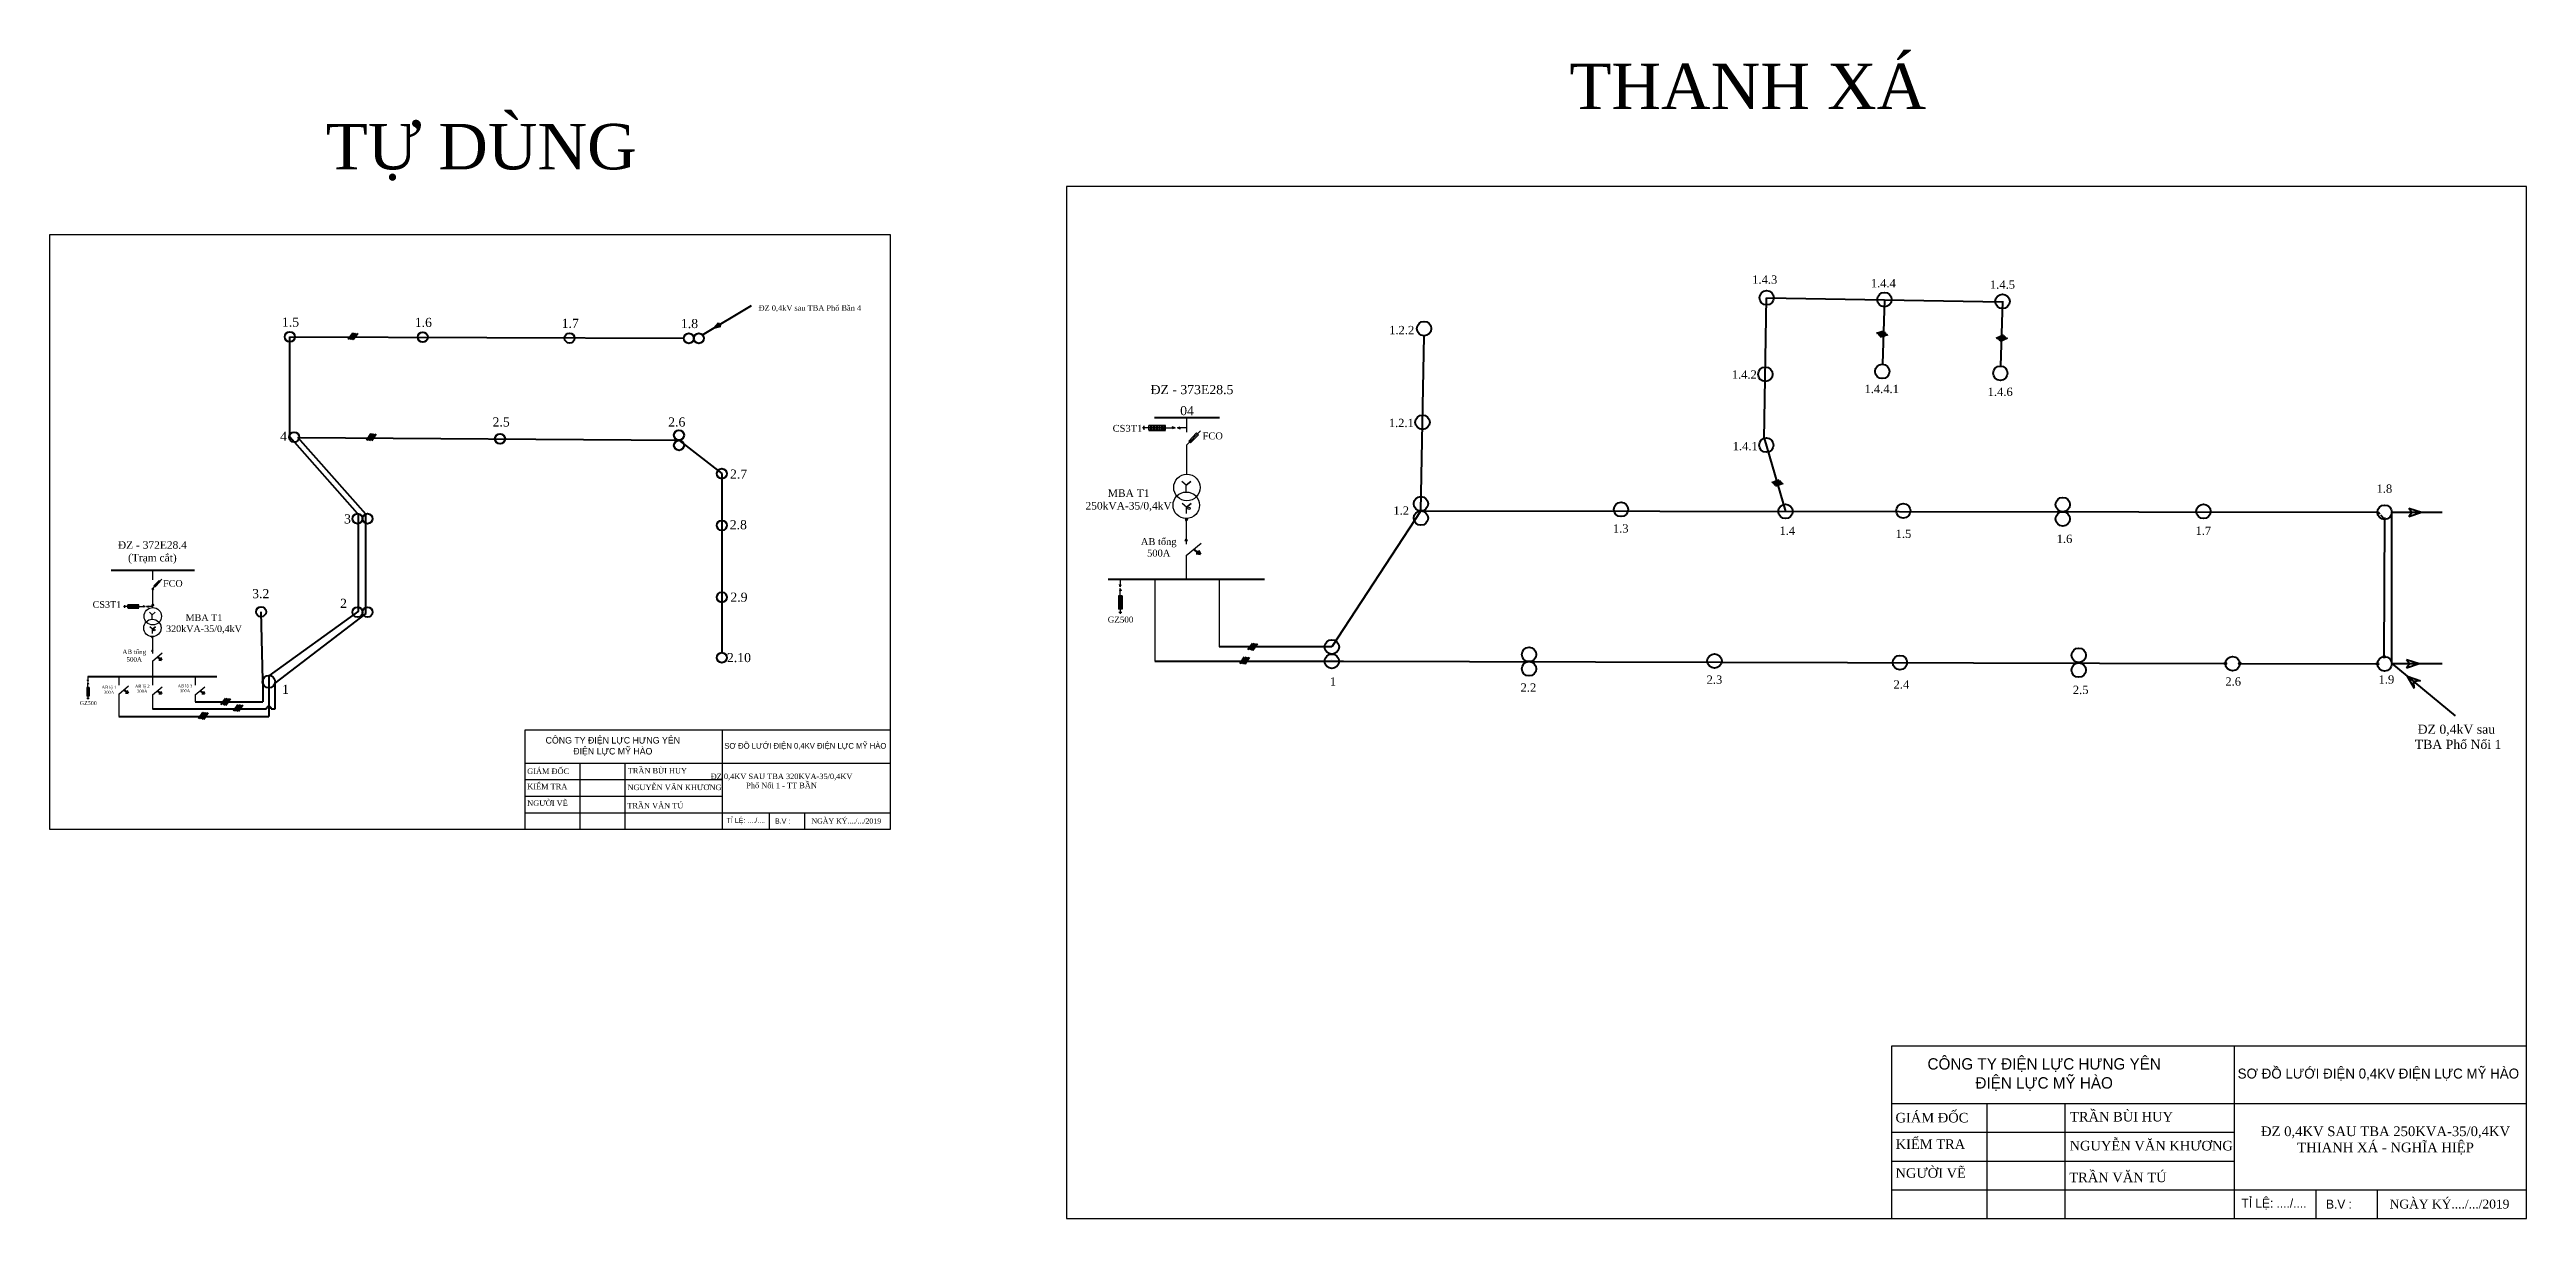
# Model space of a CAD drawing. Extents: x -2498 to 13808, y -1476 to 9052.
# Drawn here: x 1333 to 2150, y 3472 to 3858 of the extents above; entities that cross this region are included whole.
import ezdxf

# ---------------------------------------------------------------- set-up
doc = ezdxf.new("R2010")
doc.units = 0
doc.header["$LTSCALE"] = 0.08
doc.header["$MEASUREMENT"] = 0
doc.linetypes.add('ACAD_ISO02W100', pattern=[15, 12, -3])
doc.layers.get('0').update_dxf_attribs({"linetype": 'CONTINUOUS', "lineweight": 40})
doc.layers.add('CHU', color=50, linetype='CONTINUOUS')
doc.layers.add('Duong manh', color=8, linetype='CONTINUOUS')
doc.layers.add('khung', color=3, linetype='CONTINUOUS', lineweight=18)
doc.layers.add('NET DAM', color=6, linetype='CONTINUOUS', lineweight=25)
doc.styles.add('anh thong', font='times.ttf', dxfattribs={"height": 0.5})
doc.styles.get("Standard").update_dxf_attribs({"font": 'VHTEKN.TTF', "height": 2.5})

msp = doc.modelspace()

# ---------------------------------------------------------------- texts
at = {"color": 0, "linetype": 'Continuous', "lineweight": 30, "ltscale": 10, "attachment_point": 2}
for s, insert, char_height, width in [('{\\fTimes New Roman|b0|i0|c0|p18;THANH XÁ}', (1893.5, 3853.4), 15, 148.8874), ('{\\fTimes New Roman|b0|i0|c0|p18;TỰ DÙNG}', (1475.83, 3833.53), 15, 148.8874), ('{\\fTimes New Roman|b0|i0|c238|p18;Đ\\fTimes New Roman|b0|i0|c0|p18;Z 0,4KV SAU TBA 320KVA-35/0,4KV \\PPhố Nối 1 - TT BẦN}', (1574.86, 3619.18), 1.8, 85.7591), ('{\\fTimes New Roman|b0|i0|c238|p18;Đ\\fTimes New Roman|b0|i0|c0|p18;Z 0,4KV SAU TBA 250KVA-35/0,4KV \\PTHIANH XÁ - NGHĨA HIỆP}', (2103.78, 3502.8), 3.2, 148.8874)]:
    msp.add_mtext(s, dxfattribs=dict(at, insert=insert, char_height=char_height, width=width))
at = {"color": 0, "lineweight": 30, "style": 'anh thong'}
for s, insert, char_height, width, attachment_point in [('{\\fTimes New Roman|b0|i0|c238|p18;Đ}Z - 373E28.5', (1696.55, 3747.37), 3, 152.8605, 1), ('CS3T1', (1684.04, 3734.23), 2.281, 49.3821, 1), ('04', (1706.31, 3740.43), 3, 37.0556, 1), ('FCO', (1713.68, 3731.75), 2.281, 37.0556, 1), ('MBA T1\\P250kVA-35/0,4kV', (1689.3, 3712.97), 2.5, 112.5162, 2), ('\\pxqc;{\\fTimes New Roman|b0|i0|c238|p18;Đ}Z - 372E28.4 (Trạm cắt)', (1355.21, 3695.85), 2.5, 24.3627, 1), ('AB tổng\\P500A', (1699.23, 3696.87), 2.281, 52.1764, 2), ('CS3T1', (1347.69, 3676.08), 2.2, 24.3627, 1), ('FCO', (1370.91, 3683.04), 2.2, 24.3627, 1), ('\\pxqc;MBA T1\\P320kVA-35/0,4kV', (1372.23, 3671.75), 2.2, 24.3627, 1), ('GZ500', (1682.42, 3670.99), 1.977, 64.1967, 1), ('AB tổng\\P500A', (1361.41, 3660.11), 1.5, 34.304, 2), ('GZ500', (1343.42, 3643.1), 1.3, 42.2069, 1), ('AB lộ 1\\P300A', (1353.09, 3648.19), 1, 34.304, 2), ('AB lộ 2\\P300A', (1364.05, 3648.53), 1, 34.304, 2), ('AB lộ 3\\P300A', (1378.15, 3648.65), 1, 34.304, 2)]:
    msp.add_mtext(s, dxfattribs=dict(at, insert=insert, char_height=char_height, width=width, attachment_point=attachment_point))
at = {"layer": 'CHU', "color": 0, "attachment_point": 8}
for s, insert, char_height, width in [('\\A1;{\\fTimes New Roman|b0|i0|c0|p18;1.4.3}', (1899.08, 3780.74), 2.7378, 17.1379), ('\\A1;{\\fTimes New Roman|b0|i0|c0|p18;1.4.4}', (1938.17, 3779.55), 2.7378, 17.1379), ('\\A1;{\\fTimes New Roman|b0|i0|c0|p18;1.4.5}', (1977.47, 3779.08), 2.7378, 17.1379), ('{\\fTimes New Roman|b0|i0|c0|p18;ĐZ 0,4kV sau TBA Phố Bần 4}', (1584.2, 3771.48), 1.8, 41.8395), ('{\\fTimes New Roman|b0|i0|c0|p18;1.5}', (1412.95, 3766.57), 3, 11.2675), ('{\\fTimes New Roman|b0|i0|c0|p18;1.6}', (1456.75, 3766.47), 3, 11.2675), ('{\\fTimes New Roman|b0|i0|c0|p18;1.7}', (1505.18, 3766.16), 3, 11.2675), ('{\\fTimes New Roman|b0|i0|c0|p18;1.8}', (1544.5, 3766.1), 3, 11.2675), ('\\A1;{\\fTimes New Roman|b0|i0|c0|p18;1.2.2}', (1779.36, 3764.09), 2.7378, 17.1379), ('\\A1;{\\fTimes New Roman|b0|i0|c0|p18;1.4.2}', (1892.33, 3749.41), 2.7378, 17.1379), ('\\A1;{\\fTimes New Roman|b0|i0|c0|p18;1.4.4.1}', (1937.64, 3744.66), 2.7378, 17.1379), ('\\A1;{\\fTimes New Roman|b0|i0|c0|p18;1.4.6}', (1976.71, 3743.72), 2.7378, 17.1379), ('{\\fTimes New Roman|b0|i0|c0|p18;2.5}', (1482.4, 3733.62), 3, 11.2675), ('{\\fTimes New Roman|b0|i0|c0|p18;2.6}', (1540.32, 3733.62), 3, 11.2675), ('\\A1;{\\fTimes New Roman|b0|i0|c0|p18;1.2.1}', (1779.22, 3733.44), 2.7378, 17.1379), ('{\\fTimes New Roman|b0|i0|c0|p18;4}', (1410.65, 3728.97), 3, 11.2675), ('\\A1;{\\fTimes New Roman|b0|i0|c0|p18;1.4.1}', (1892.64, 3725.8), 2.7378, 17.1379), ('{\\fTimes New Roman|b0|i0|c0|p18;2.7}', (1560.69, 3716.44), 3, 11.2675), ('\\A1;{\\fTimes New Roman|b0|i0|c0|p18;1.8}', (2103.4, 3711.77), 2.7378, 17.1379), ('{\\fTimes New Roman|b0|i0|c0|p18;3}', (1431.74, 3701.66), 3, 11.2675), ('{\\fTimes New Roman|b0|i0|c0|p18;2.8}', (1560.61, 3699.73), 3, 11.2675), ('\\A1;{\\fTimes New Roman|b0|i0|c0|p18;1.2}', (1779.19, 3704.54), 2.7378, 17.1379), ('\\A1;{\\fTimes New Roman|b0|i0|c0|p18;1.3}', (1851.58, 3698.64), 2.7378, 17.1379), ('\\A1;{\\fTimes New Roman|b0|i0|c0|p18;1.4}', (1906.51, 3697.89), 2.7378, 17.1379), ('\\A1;{\\fTimes New Roman|b0|i0|c0|p18;1.7}', (2043.7, 3697.89), 2.7378, 17.1379), ('\\A1;{\\fTimes New Roman|b0|i0|c0|p18;1.5}', (1944.82, 3696.88), 2.7378, 17.1379), ('\\A1;{\\fTimes New Roman|b0|i0|c0|p18;1.6}', (1997.92, 3695.21), 2.7378, 17.1379), ('{\\fTimes New Roman|b0|i0|c0|p18;3.2}', (1403.13, 3676.99), 3, 11.2675), ('{\\fTimes New Roman|b0|i0|c0|p18;2}', (1430.43, 3673.87), 3, 11.2675), ('{\\fTimes New Roman|b0|i0|c0|p18;2.9}', (1560.81, 3675.83), 3, 11.2675), ('{\\fTimes New Roman|b0|i0|c0|p18;2.10}', (1560.81, 3655.9), 3, 11.2675), ('\\A1;{\\fTimes New Roman|b0|i0|c0|p18;1}', (1756.71, 3648.23), 2.7378, 17.1379), ('\\A1;{\\fTimes New Roman|b0|i0|c0|p18;2.3}', (1882.48, 3648.76), 2.7378, 17.1379), ('\\A1;{\\fTimes New Roman|b0|i0|c0|p18;1.9}', (2104.07, 3648.82), 2.7378, 17.1379), ('{\\fTimes New Roman|b0|i0|c0|p18;1}', (1411.29, 3645.5), 3, 11.2675), ('\\A1;{\\fTimes New Roman|b0|i0|c0|p18;2.2}', (1821.14, 3646.15), 2.7378, 17.1379), ('\\A1;{\\fTimes New Roman|b0|i0|c0|p18;2.4}', (1944.14, 3647.16), 2.7378, 17.1379), ('\\A1;{\\fTimes New Roman|b0|i0|c0|p18;2.5}', (2003.25, 3645.38), 2.7378, 17.1379), ('\\A1;{\\fTimes New Roman|b0|i0|c0|p18;2.6}', (2053.54, 3648.13), 2.7378, 17.1379), ('\\A1;{\\fTimes New Roman|b0|i0|c0|p18;ĐZ 0,4kV sau\\P TBA Phố Nối 1 }', (2127.14, 3627.29), 3, 50.3775)]:
    msp.add_mtext(s, dxfattribs=dict(at, insert=insert, char_height=char_height, width=width))

# ---------------------------------------------------------------- blocks, each defined once
blk = doc.blocks.new('khung')
at = {"layer": 'khung', "color": 5, "lineweight": -3, "ltscale": 4}
for p, q in [((630143, 2296299), (632881, 2296299)), ((630143, 2295554), (630143, 2296299)), ((631620, 2296299), (631620, 2295554)), ((630143, 2296051), (631457, 2296051)), ((630143, 2296051), (632881, 2296051)), ((630552, 2296051), (630552, 2295554)), ((630889, 2296051), (630889, 2295554)), ((630143, 2295927), (631620, 2295927)), ((630143, 2295802), (631620, 2295802)), ((630143, 2295678), (631512, 2295678)), ((630143, 2295678), (632881, 2295678)), ((631973, 2295554), (631973, 2295678)), ((632238, 2295554), (632238, 2295678))]:
    blk.add_line(p, q, dxfattribs=at)
blk.add_lwpolyline([(632881, 2300009), (626581, 2300009), (626581, 2295554), (632881, 2295554), (632881, 2300009)], dxfattribs=at)
at = {"layer": 'Duong manh', "color": 0, "lineweight": -3, "ltscale": 4}
for s, insert, char_height, width, attachment_point in [('{\\f.VnAvantH|b0|i0|c0|p34;C¤NG TY §IÖN LùC H¦NG Y£N\\P®iÖn lùc mü hµo}', (630800, 2296175), 49.14, 1314.33, 5), ('{\\f.VnAvantH|b0|i0|c0|p34;s¬ ®å l\xadíi ®iÖn 0,4kv ®iÖn lùc mü hµo}', (632242, 2296175), 43.05, 1423.67, 5), ('{\\fTimes New Roman|b0|i0|c0|p18; GIÁM ĐỐC}', (630143, 2295989), 41.37, 409.06, 4), ('{\\fTimes New Roman|b0|i0|c0|p18; TRẦN BÙI HUY}', (630896, 2295993), 41.37, 536.86, 4), ('{\\f.VnAvantH|b0|i0|c0|p34; \\fTimes New Roman|b0|i0|c0|p18; KIỂM TRA}', (630128, 2295875), 41.37, 409.06, 4), ('{\\fTimes New Roman|b0|i0|c0|p18; NGUYỄN VĂN KHƯƠNG}', (630894, 2295868), 41.37, 717.25, 4), ('{\\fTimes New Roman|b0|i0|c0|p18; NGƯỜI VẼ}', (630143, 2295750), 41.37, 409.06, 4), ('{\\f.VnAvantH|b0|i0|c0|p34; \\fTimes New Roman|b0|i0|c0|p18;TRẦN VĂN TÚ}', (630893, 2295731), 41.37, 536.86, 4), ('{\\f.VnAvantH|b0|i0|c0|p34; tØ lÖ: ..../....}', (631637, 2295616), 38.48, 301.49, 4), ('{\\fTimes New Roman|b0|i0|c0|p18;NGÀY KÝ..../.../2019}', (632549, 2295616), 38.48, 820.67, 5), ('{\\f.VnAvantH|b0|i0|c0|p34;b.v :}', (632072, 2295616), 38.48, 424.34, 5)]:
    blk.add_mtext(s, dxfattribs=dict(at, insert=insert, char_height=char_height, width=width, attachment_point=attachment_point))

# ---------------------------------------------------------------- hatches: boundary and pattern name
h = msp.add_hatch(color=256)
h.paths.add_polyline_path([(2051.28, 3655.47, 0.398157), (2050.99, 3655.78, 0.032304), (2050.96, 3655.47, -0.413538), (2050.97, 3655.47, -0.414439), (2050.96, 3655.47, 0.032303), (2050.98, 3655.16, 0.399051)])
h.paths.add_polyline_path([(2050.99, 3655.78, 0.428282), (2050.66, 3655.47), (2050.96, 3655.47, -0.412716), (2050.96, 3655.47, -0.032304)])
h.paths.add_polyline_path([(2050.96, 3655.47, -0.416164), (2050.96, 3655.47), (2050.66, 3655.47, 0.431715), (2050.98, 3655.16, -0.032303)])
h = msp.add_hatch(color=256)
h.paths.add_polyline_path([(2056.01, 3655.47, 0.398157), (2055.72, 3655.78, 0.032304), (2055.69, 3655.47, -0.413538), (2055.7, 3655.47, -0.414439), (2055.69, 3655.47, 0.032303), (2055.71, 3655.16, 0.399051)])
h.paths.add_polyline_path([(2055.72, 3655.78, 0.428282), (2055.39, 3655.47), (2055.69, 3655.47, -0.412716), (2055.69, 3655.47, -0.032304)])
h.paths.add_polyline_path([(2055.69, 3655.47, -0.416164), (2055.69, 3655.47), (2055.39, 3655.47, 0.431715), (2055.71, 3655.16, -0.032303)])
h = msp.add_hatch(color=256)
h.paths.add_polyline_path([(2101.42, 3655.45, 0.398157), (2101.12, 3655.76, 0.032304), (2101.1, 3655.45, -0.413538), (2101.11, 3655.45, -0.414439), (2101.1, 3655.45, 0.032303), (2101.12, 3655.14, 0.399051)])
h.paths.add_polyline_path([(2101.12, 3655.76, 0.428282), (2100.8, 3655.45), (2101.1, 3655.45, -0.412716), (2101.1, 3655.45, -0.032304)])
h.paths.add_polyline_path([(2101.1, 3655.45, -0.416164), (2101.1, 3655.45), (2100.8, 3655.45, 0.431715), (2101.12, 3655.14, -0.032303)])
h = msp.add_hatch(color=256)
h.paths.add_polyline_path([(2103.65, 3657.75, 0.398157), (2103.36, 3658.06, 0.032304), (2103.34, 3657.75, -0.413538), (2103.34, 3657.75, -0.414439), (2103.34, 3657.75, 0.032303), (2103.36, 3657.44, 0.399051)])
h.paths.add_polyline_path([(2103.36, 3658.06, 0.428282), (2103.03, 3657.75), (2103.33, 3657.75, -0.412716), (2103.34, 3657.75, -0.032304)])
h.paths.add_polyline_path([(2103.34, 3657.75, -0.416164), (2103.33, 3657.75), (2103.03, 3657.75, 0.431715), (2103.36, 3657.44, -0.032303)])

# ---------------------------------------------------------------- linework, layer by layer
for p, q in [((1548.79, 3763.95), (1564.95, 3773.6)), ((1552.64, 3766.25), (1554.11, 3767.9)), ((1552.64, 3766.25), (1554.79, 3766.76)), ((1554.11, 3767.9), (1554.05, 3767.09)), ((1554.79, 3766.76), (1554.05, 3767.09)), ((1412.73, 3730.27), (1412.73, 3763.27)), ((1433.44, 3764.54), (1431.96, 3762.39)), ((1434.01, 3764.54), (1432.53, 3762.39)), ((1434.51, 3764.4), (1433.03, 3762.25)), ((1435.09, 3764.4), (1433.61, 3762.25)), ((1938.48, 3765.11), (1935.97, 3764.36)), ((1938.92, 3764.74), (1936.41, 3764)), ((1939.22, 3764.32), (1936.72, 3763.57)), ((1939.67, 3763.96), (1937.16, 3763.21)), ((1977.76, 3763.83), (1975.38, 3762.75)), ((1978.25, 3763.53), (1975.87, 3762.46)), ((1978.61, 3763.15), (1976.23, 3762.07)), ((1979.1, 3762.85), (1976.72, 3761.78)), ((1697.84, 3736.7), (1719.24, 3736.7)), ((1439.43, 3731.28), (1437.95, 3729.13)), ((1440, 3731.28), (1438.52, 3729.13)), ((1440.51, 3731.14), (1439.02, 3728.98)), ((1441.08, 3731.14), (1439.6, 3728.98)), ((1555.18, 3718.14), (1555.18, 3659.09)), ((1903.87, 3715.97), (1901.41, 3715.08)), ((1904.34, 3715.63), (1901.88, 3714.75)), ((1904.67, 3715.22), (1902.2, 3714.34)), ((1905.13, 3714.89), (1902.67, 3714)), ((2105.84, 3655.48), (2105.84, 3705.42)), ((2105.84, 3705.42), (2122.47, 3705.42)), ((2111.43, 3706.8), (2115.68, 3705.42)), ((2111.43, 3706.8), (2112.5, 3705.42)), ((2111.43, 3704.05), (2115.68, 3705.42)), ((2111.43, 3704.05), (2112.5, 3705.42)), ((1353.84, 3686.3), (1381.23, 3686.3)), ((1682.53, 3683.3), (1734.13, 3683.3)), ((1403.79, 3649.97), (1403.24, 3672.58)), ((1756.32, 3660.98), (1719.17, 3660.98)), ((1730.13, 3662.15), (1728.64, 3659.99)), ((1730.7, 3662.15), (1729.22, 3659.99)), ((1731.2, 3662), (1729.72, 3659.85)), ((1731.78, 3662), (1730.3, 3659.85)), ((1346.15, 3651.19), (1388.63, 3651.19)), ((1405.76, 3651.4), (1405.76, 3638.01)), ((1697.96, 3656.3), (1760.21, 3656.3)), ((1727.46, 3657.61), (1725.98, 3655.45)), ((1728.03, 3657.61), (1726.55, 3655.45)), ((1728.54, 3657.47), (1727.06, 3655.31)), ((1729.11, 3657.47), (1727.63, 3655.31)), ((2105.84, 3655.48), (2126.79, 3638.28)), ((2105.84, 3655.48), (2122.47, 3655.48)), ((2110.64, 3656.86), (2114.9, 3655.48)), ((2110.64, 3656.86), (2111.72, 3655.48)), ((2110.64, 3654.1), (2114.9, 3655.48)), ((2110.64, 3654.1), (2111.72, 3655.48)), ((2110.9, 3651.33), (2113.27, 3647.35)), ((2110.9, 3651.33), (2115.26, 3649.78)), ((1381.5, 3642.87), (1403.79, 3642.87)), ((1391.48, 3644.01), (1390, 3641.85)), ((1392.06, 3644.01), (1390.58, 3641.85)), ((1392.56, 3643.87), (1391.08, 3641.71)), ((1393.14, 3643.87), (1391.65, 3641.71)), ((1403.79, 3649.97), (1403.79, 3642.87)), ((2115.26, 3649.78), (2113.08, 3649.53)), ((2113.27, 3647.35), (2113.08, 3649.53)), ((1356.33, 3638.01), (1405.76, 3638.01)), ((1367.39, 3640.57), (1404.98, 3640.57)), ((1384.06, 3639.36), (1382.58, 3637.21)), ((1384.63, 3639.36), (1383.15, 3637.21)), ((1385.14, 3639.22), (1383.66, 3637.06)), ((1385.71, 3639.22), (1384.23, 3637.06)), ((1395.61, 3641.93), (1394.12, 3639.77)), ((1396.18, 3641.93), (1394.7, 3639.77)), ((1396.68, 3641.78), (1395.2, 3639.63)), ((1397.26, 3641.78), (1395.78, 3639.63)), ((1406.61, 3640.57), (1407.83, 3640.57))]:
    msp.add_line(p, q)
at = {"linetype": 'ByBlock', "ltscale": 2}
for p, q in [((1898.93, 3729.51), (1899.7, 3776.16)), ((1899.7, 3776.16), (1977.47, 3774.84)), ((1938.54, 3775.56), (1937.9, 3754.22)), ((1977.47, 3774.99), (1976.83, 3753.65)), ((1785.72, 3705.84), (1786.71, 3763.62)), ((1905.98, 3705.69), (1898.94, 3729.82)), ((1785.66, 3705.84), (1756.32, 3660.98)), ((1785.6, 3705.84), (2101.37, 3705.45)), ((2103.33, 3657.75), (2103.59, 3703.64)), ((1760.21, 3656.3), (2050.96, 3655.47))]:
    msp.add_line(p, q, dxfattribs=at)
at = {"linetype": 'ByBlock'}
for p, q in [((1412.73, 3763.27), (1542.62, 3762.8)), ((1435.04, 3704.95), (1412.73, 3730.27)), ((1415.37, 3730.11), (1541.04, 3729.18)), ((1437.74, 3704.83), (1415.37, 3730.11)), ((1540.94, 3729.18), (1555.18, 3718.14)), ((1435.34, 3672.8), (1435.34, 3704.92)), ((1437.74, 3672.01), (1437.74, 3704.83)), ((1435.34, 3672.8), (1405.76, 3651.4)), ((1437.74, 3672.01), (1407.8, 3649.04)), ((1756.29, 3656.72), (1756.3, 3656.72)), ((2055.7, 3655.47), (2101.42, 3655.45)), ((1407.8, 3649.04), (1407.81, 3640.57))]:
    msp.add_line(p, q, dxfattribs=at)
at = {"lineweight": 30}
for p, q in [((1694.11, 3733.13), (1694.11, 3733.44)), ((1694.29, 3732.92), (1694.29, 3733.65)), ((1694.46, 3732.61), (1694.46, 3733.97)), ((1695.97, 3733.29), (1694.48, 3733.29)), ((1701.5, 3734.04), (1695.97, 3734.04)), ((1695.97, 3732.53), (1695.97, 3734.04)), ((1701.5, 3733.29), (1695.97, 3733.29)), ((1696.47, 3732.53), (1696.47, 3734.04)), ((1696.97, 3732.53), (1696.97, 3734.04)), ((1697.48, 3732.53), (1697.48, 3734.04)), ((1697.98, 3732.53), (1697.98, 3734.04)), ((1698.48, 3732.53), (1698.48, 3734.04)), ((1698.99, 3732.53), (1698.99, 3734.04)), ((1699.49, 3732.53), (1699.49, 3734.04)), ((1699.99, 3732.53), (1699.99, 3734.04)), ((1701.5, 3732.53), (1700.5, 3734.04)), ((1700.5, 3732.53), (1701.5, 3734.04)), ((1700.5, 3732.53), (1700.5, 3734.04)), ((1701.5, 3732.53), (1701.5, 3734.04)), ((1701.5, 3733.29), (1704.67, 3733.29)), ((1704.67, 3733.29), (1703.69, 3733.62)), ((1704.67, 3733.29), (1703.69, 3732.96)), ((1705.38, 3733.29), (1706.36, 3733.62)), ((1708.54, 3733.29), (1705.38, 3733.29)), ((1705.38, 3733.29), (1706.36, 3732.96)), ((1685.98, 3677.81), (1685.98, 3673.49)), ((1687.15, 3677.81), (1685.98, 3677.02)), ((1687.15, 3677.02), (1685.98, 3677.81)), ((1687.15, 3677.81), (1685.98, 3677.81)), ((1687.15, 3677.02), (1685.98, 3677.02)), ((1687.15, 3676.63), (1685.98, 3676.63)), ((1687.15, 3676.24), (1685.98, 3676.24)), ((1687.15, 3675.84), (1685.98, 3675.84)), ((1686.56, 3680.83), (1686.31, 3681.59)), ((1686.56, 3680.27), (1686.31, 3679.51)), ((1686.56, 3683.3), (1686.56, 3680.83)), ((1686.56, 3680.83), (1686.82, 3681.59)), ((1686.56, 3677.81), (1686.56, 3680.27)), ((1686.56, 3680.27), (1686.82, 3679.51)), ((1686.56, 3677.81), (1686.56, 3673.49)), ((1358.05, 3674.24), (1358.05, 3674.44)), ((1358.16, 3674.1), (1358.16, 3674.58)), ((1358.27, 3673.9), (1358.27, 3674.79)), ((1359.26, 3674.34), (1358.28, 3674.34)), ((1362.9, 3674.84), (1359.26, 3674.84)), ((1359.26, 3673.85), (1359.26, 3674.84)), ((1362.9, 3674.34), (1359.26, 3674.34)), ((1359.6, 3673.85), (1359.6, 3674.84)), ((1359.93, 3673.85), (1359.93, 3674.84)), ((1360.26, 3673.85), (1360.26, 3674.84)), ((1360.59, 3673.85), (1360.59, 3674.84)), ((1360.92, 3673.85), (1360.92, 3674.84)), ((1361.25, 3673.85), (1361.25, 3674.84)), ((1361.58, 3673.85), (1361.58, 3674.84)), ((1361.91, 3673.85), (1361.91, 3674.84)), ((1362.9, 3673.85), (1362.24, 3674.84)), ((1362.24, 3673.85), (1362.9, 3674.84)), ((1362.24, 3673.85), (1362.24, 3674.84)), ((1362.9, 3673.85), (1362.9, 3674.84)), ((1362.9, 3674.34), (1364.98, 3674.34)), ((1364.98, 3674.34), (1364.34, 3674.56)), ((1364.98, 3674.34), (1364.34, 3674.13)), ((1365.45, 3674.34), (1366.09, 3674.56)), ((1367.53, 3674.34), (1365.45, 3674.34)), ((1365.45, 3674.34), (1366.09, 3674.13)), ((1687.15, 3675.45), (1685.98, 3675.45)), ((1687.15, 3675.06), (1685.98, 3675.06)), ((1687.15, 3674.67), (1685.98, 3674.67)), ((1687.15, 3674.27), (1685.98, 3674.27)), ((1687.15, 3673.88), (1685.98, 3673.88)), ((1687.15, 3673.49), (1685.98, 3673.49)), ((1687.09, 3672.31), (1686.04, 3672.31)), ((1686.85, 3672.18), (1686.28, 3672.18)), ((1686.69, 3672.04), (1686.44, 3672.04)), ((1686.56, 3673.49), (1686.56, 3672.33)), ((1346.15, 3651.19), (1346.15, 3649.57)), ((1345.76, 3647.58), (1345.76, 3644.74)), ((1346.54, 3647.58), (1345.76, 3647.06)), ((1346.54, 3647.06), (1345.76, 3647.58)), ((1346.54, 3647.58), (1345.76, 3647.58)), ((1346.54, 3647.06), (1345.76, 3647.06)), ((1346.54, 3646.8), (1345.76, 3646.8)), ((1346.54, 3646.55), (1345.76, 3646.55)), ((1346.54, 3646.29), (1345.76, 3646.29)), ((1346.54, 3646.03), (1345.76, 3646.03)), ((1346.54, 3645.77), (1345.76, 3645.77)), ((1346.54, 3645.51), (1345.76, 3645.51)), ((1346.54, 3645.26), (1345.76, 3645.26)), ((1346.54, 3645), (1345.76, 3645)), ((1346.54, 3644.74), (1345.76, 3644.74)), ((1346.5, 3643.97), (1345.8, 3643.97)), ((1346.34, 3643.88), (1345.96, 3643.88)), ((1346.15, 3649.57), (1345.98, 3650.07)), ((1346.15, 3649.2), (1345.98, 3648.7)), ((1346.23, 3643.79), (1346.07, 3643.79)), ((1346.15, 3649.57), (1346.32, 3650.07)), ((1346.15, 3647.58), (1346.15, 3649.2)), ((1346.15, 3649.2), (1346.32, 3648.7)), ((1346.15, 3647.58), (1346.15, 3644.74)), ((1346.15, 3644.74), (1346.15, 3643.98))]:
    msp.add_line(p, q, dxfattribs=at)
at = {"color": 0, "lineweight": 30}
for p, q in [((1708.54, 3731.84), (1708.54, 3736.7)), ((1708.54, 3727.66), (1713, 3732.26)), ((1708.54, 3717.94), (1708.54, 3727.66)), ((1708.27, 3714.36), (1706.86, 3715.59)), ((1708.41, 3707.05), (1706.99, 3708.27)), ((1708.27, 3714.36), (1709.8, 3715.59)), ((1709.8, 3715.59), (1708.27, 3714.36)), ((1708.27, 3712.27), (1708.27, 3714.36)), ((1708.41, 3707.05), (1709.93, 3708.27)), ((1709.93, 3708.27), (1708.41, 3707.05)), ((1708.8, 3703.06), (1707.9, 3703.06)), ((1707.9, 3703.06), (1708.33, 3702.51)), ((1708.33, 3703.34), (1708.33, 3694.85)), ((1708.33, 3702.51), (1708.8, 3703.06)), ((1708.41, 3704.96), (1708.41, 3707.05)), ((1708.33, 3696.68), (1707.86, 3696.13)), ((1707.86, 3696.13), (1708.75, 3696.13)), ((1708.75, 3696.13), (1708.33, 3696.68)), ((1708.33, 3691.1), (1713.22, 3695.18)), ((1367.53, 3683.1), (1367.53, 3686.3)), ((1708.33, 3691.1), (1708.33, 3683.3)), ((1367.84, 3680.1), (1367.25, 3680.1)), ((1367.25, 3680.1), (1367.53, 3679.74)), ((1367.53, 3680.35), (1370.46, 3683.38)), ((1367.53, 3673.96), (1367.53, 3680.35)), ((1367.53, 3679.74), (1367.84, 3680.1)), ((1697.96, 3683.3), (1697.96, 3656.3)), ((1719.17, 3683.3), (1719.17, 3660.98)), ((1367.36, 3671.61), (1366.42, 3672.42)), ((1367.44, 3666.8), (1366.51, 3667.61)), ((1367.25, 3674.69), (1367.53, 3675.05)), ((1367.84, 3674.69), (1367.25, 3674.69)), ((1367.36, 3671.61), (1368.36, 3672.42)), ((1368.36, 3672.42), (1367.36, 3671.61)), ((1367.36, 3670.24), (1367.36, 3671.61)), ((1367.44, 3666.8), (1368.44, 3667.61)), ((1368.44, 3667.61), (1367.44, 3666.8)), ((1367.53, 3675.05), (1367.84, 3674.69)), ((1367.39, 3659.99), (1367.08, 3659.62)), ((1367.08, 3659.62), (1367.67, 3659.62)), ((1367.7, 3664.18), (1367.11, 3664.18)), ((1367.11, 3664.18), (1367.39, 3663.82)), ((1367.39, 3664.37), (1367.39, 3658.78)), ((1367.39, 3663.82), (1367.7, 3664.18)), ((1367.67, 3659.62), (1367.39, 3659.99)), ((1367.44, 3665.43), (1367.44, 3666.8)), ((1356.33, 3651.19), (1356.33, 3648.4)), ((1367.39, 3656.32), (1370.61, 3659)), ((1367.39, 3656.32), (1367.39, 3651.19)), ((1367.39, 3651.19), (1367.39, 3648.4)), ((1381.5, 3651.19), (1381.5, 3648.4)), ((1356.33, 3645.43), (1359.55, 3648.12)), ((1356.33, 3645.43), (1356.33, 3638.01)), ((1367.39, 3645.17), (1370.61, 3647.85)), ((1367.39, 3645.17), (1367.39, 3640.57)), ((1381.5, 3645.17), (1384.71, 3647.85)), ((1381.5, 3645.17), (1381.5, 3642.87))]:
    msp.add_line(p, q, dxfattribs=at)
at = {"color": 0, "linetype": 'Continuous', "lineweight": 40, "ltscale": 8}
for p, q in [((1695.97, 3732.53), (1701.5, 3732.53)), ((1687.15, 3673.49), (1687.15, 3677.81)), ((1359.26, 3673.85), (1362.9, 3673.85)), ((1346.54, 3644.74), (1346.54, 3647.58))]:
    msp.add_line(p, q, dxfattribs=at)
at = {"linetype": 'ACAD_ISO02W100', "ltscale": 2}
msp.add_line((2103.58, 3703.06), (2101.37, 3705.45), dxfattribs=at)
at = {"lineweight": 53}
for p, q in [((1710.78, 3693.14), (1712.95, 3691.63)), ((1712.96, 3691.61), (1712.34, 3692.82)), ((1712.97, 3691.62), (1711.63, 3691.78)), ((1369, 3657.66), (1370.43, 3656.67)), ((1370.44, 3656.66), (1369.56, 3656.77)), ((1370.44, 3656.66), (1370.03, 3657.45)), ((1357.94, 3646.77), (1359.37, 3645.78)), ((1359.38, 3645.78), (1358.49, 3645.88)), ((1359.37, 3645.77), (1358.97, 3646.56)), ((1369, 3646.51), (1370.43, 3645.52)), ((1370.44, 3645.51), (1369.56, 3645.62)), ((1370.44, 3645.51), (1370.03, 3646.3)), ((1383.1, 3646.51), (1384.54, 3645.52)), ((1384.55, 3645.51), (1383.66, 3645.62)), ((1384.54, 3645.51), (1384.14, 3646.3))]:
    msp.add_line(p, q, dxfattribs=at)
at = {"color": 0, "lineweight": 30}
for points in [[(1709.72, 3728.3), (1712.31, 3730.99), (1711.7, 3731.58), (1709.11, 3728.89)], [(1368.3, 3680.77), (1370.01, 3682.55), (1369.61, 3682.93), (1367.9, 3681.16)]]:
    msp.add_lwpolyline(points, close=True, dxfattribs=at)
for centre, radius in [((1899.7, 3776.16), 2.37), ((1938.54, 3775.56), 2.37), ((1977.47, 3774.97), 2.37), ((1786.75, 3765.99), 2.37), ((1412.73, 3763.27), 1.66), ((1456.53, 3763.17), 1.66), ((1504.96, 3762.86), 1.66), ((1544.28, 3762.79), 1.66), ((1547.6, 3762.79), 1.66), ((1899.28, 3750.93), 2.37), ((1899.28, 3750.93), 2.37), ((1937.83, 3751.86), 2.37), ((1976.76, 3751.28), 2.37), ((1786.22, 3735.11), 2.37), ((1414.14, 3730.2), 1.66), ((1482.02, 3729.61), 1.66), ((1541.04, 3730.84), 1.66), ((1541.05, 3727.48), 1.66), ((1899.6, 3727.55), 2.37), ((1555.18, 3718.14), 1.66), ((1785.69, 3708.2), 2.37), ((1851.68, 3706.33), 2.37), ((1944.77, 3705.87), 2.37), ((1997.35, 3707.95), 2.37), ((1435.04, 3703.29), 1.66), ((1438.35, 3703.29), 1.66), ((1555.18, 3701.08), 1.66), ((1785.69, 3703.47), 2.37), ((1905.91, 3705.69), 2.37), ((1997.35, 3703.22), 2.37), ((2043.74, 3705.69), 2.37), ((2103.47, 3705.42), 2.37), ((1555.18, 3677.35), 1.66), ((1403.24, 3672.58), 1.66), ((1435.04, 3672.48), 1.66), ((1438.35, 3672.48), 1.66), ((1756.32, 3660.98), 2.37), ((1821.36, 3658.49), 2.37), ((2002.63, 3658.23), 2.37), ((1405.78, 3649.51), 2.07), ((1555.18, 3657.43), 1.66), ((1756.32, 3656.25), 2.37), ((1821.36, 3653.76), 2.37), ((1882.5, 3656.34), 2.37), ((1943.65, 3655.82), 2.37), ((2002.61, 3653.34), 2.37), ((2050.97, 3655.47), 0.309), ((2053.33, 3655.47), 2.37), ((2050.96, 3655.47), 0.00364), ((2055.7, 3655.47), 0.309), ((2055.69, 3655.47), 0.00364), ((2101.11, 3655.45), 0.309), ((2101.1, 3655.45), 0.00364), ((2103.47, 3655.39), 2.37), ((2103.34, 3657.75), 0.309), ((2103.34, 3657.75), 0.00364)]:
    msp.add_circle(centre, radius)
for centre, radius in [((1708.54, 3713.57), 4.37), ((1708.33, 3707.71), 4.37), ((1709.21, 3706.69), 0.419), ((1367.39, 3667.24), 2.87), ((1367.53, 3671.09), 2.87), ((1367.97, 3666.57), 0.275)]:
    msp.add_circle(centre, radius, dxfattribs=at)
msp.add_arc((1405.79, 3640.54), 0.818, 2.06209, 177.93791)

# ---------------------------------------------------------------- block references
at = {"layer": 'NET DAM', "color": 7}
for p, xscale, yscale, zscale in [((-46217.22, -171963.64), 0.07642427760038117, 0.07642427760038117, 0.07642427760038117), ((-26248.84, -97450.36), 0.0440203838979869, 0.0440203838979869, 0.0440203838979869)]:
    msp.add_blockref('khung', p, dxfattribs=dict(at, xscale=xscale, yscale=yscale, zscale=zscale))

msp.set_redraw_order([(e.dxf.handle, doc.entitydb.next_handle()) for e in msp.query("TEXT MTEXT ATTDEF DIMENSION ARC_DIMENSION")])  # texts and dimensions are drawn at this point

doc.saveas('drawing.dxf')
